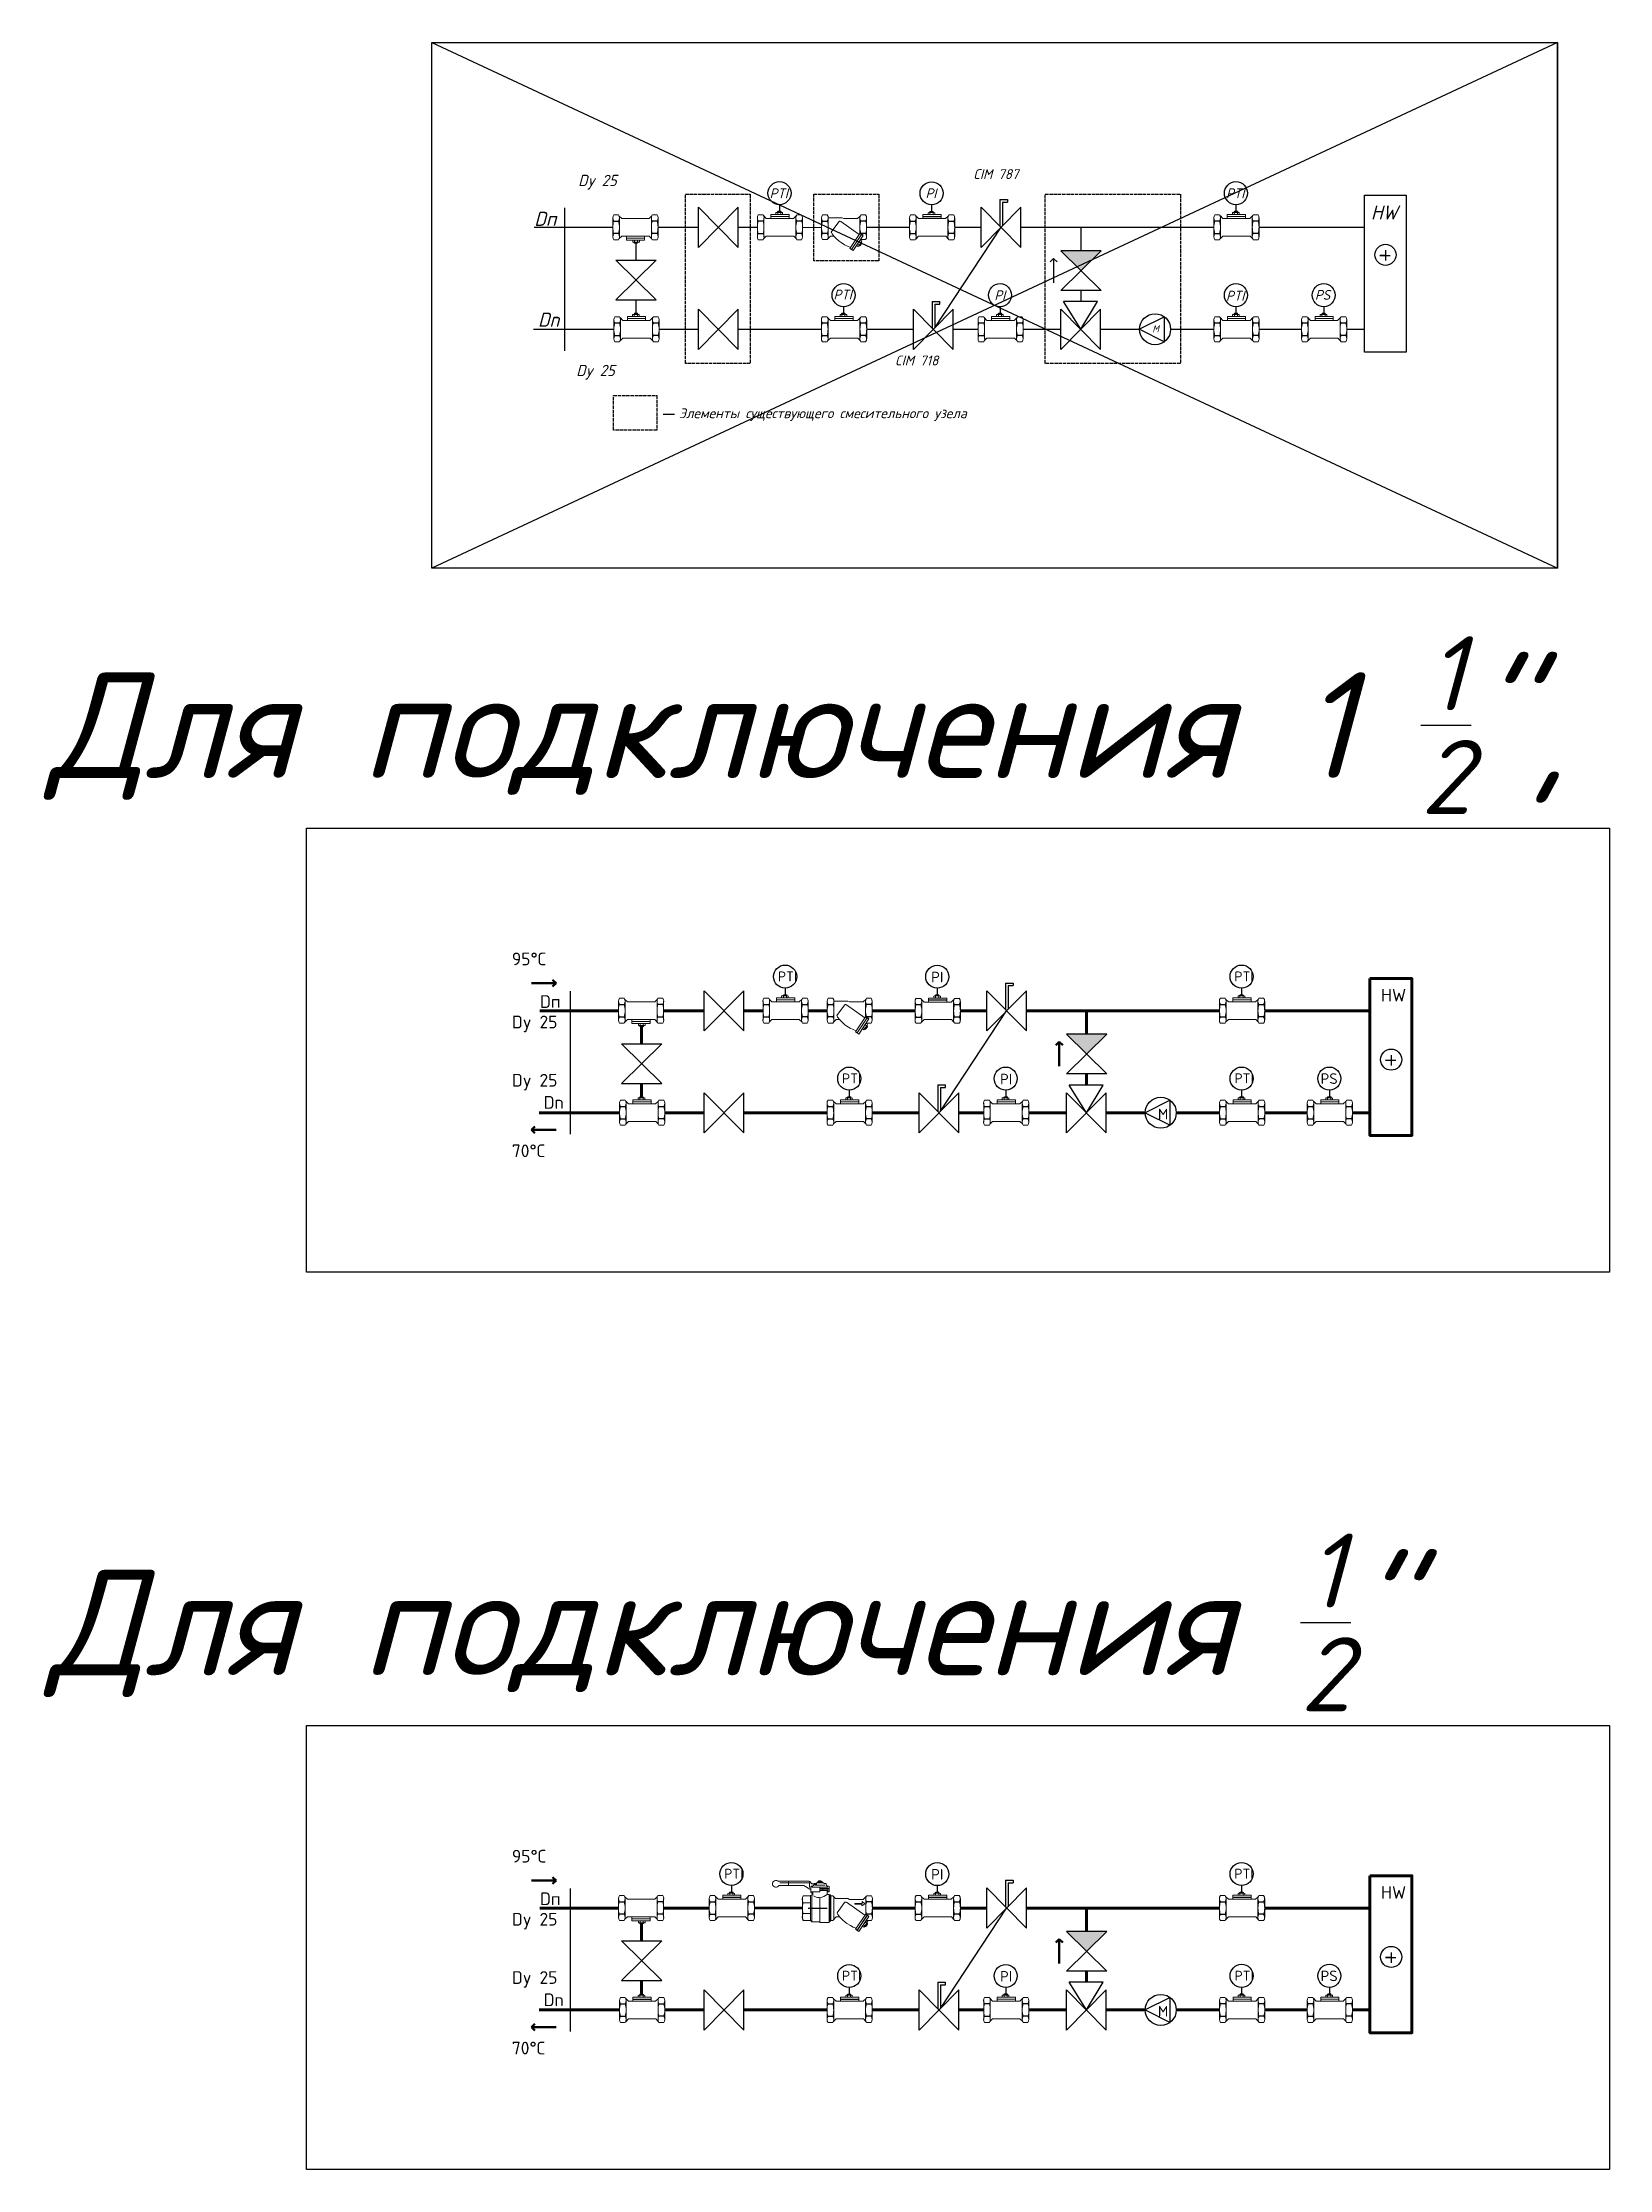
# Model space of a CAD drawing. Header units: millimetres. Extents: x -391 to 182387, y -342 to 92987.
# Drawn here: x 167468 to 168579, y 85075 to 86583 of the extents above; entities that cross this region are included whole.
import ezdxf

# ---------------------------------------------------------------- set-up
doc = ezdxf.new("R2010")
doc.units = ezdxf.units.MM
doc.linetypes.add('ACAD_ISO02W100', pattern=[15, 12, -3])
doc.linetypes.add('CENTER', pattern=[50.8, 31.75, -6.35, 6.35, -6.35])
doc.layers.get('Defpoints').update_dxf_attribs({"color": 3})
for name, color, linetype in [('0 Оформление листа', 7, 'Continuous'), ('PV-9F', 7, 'Continuous'), ('Оборудование', 7, 'Continuous')]:
    doc.layers.add(name, color=color, linetype=linetype)
doc.layers.add('Запорная арматура', color=7, linetype='Continuous', lineweight=20)
doc.layers.add('Осевые линии', color=7, linetype='CENTER', lineweight=9)
doc.styles.add('GOST-2.304_Type-B_italic', font='')
doc.styles.add('ICOCPEUR', font='isocpeur.ttf', dxfattribs={"height": 2})
doc.styles.add('SPDS', font='isocpeui.ttf')
doc.styles.add('М1', font='isocpeui.ttf', dxfattribs={"height": 2.5})
doc.styles.get('GOST-2.304_Type-B_italic').set_extended_font_data('GOST Common', italic=True)
doc.linetypes.add('зигзаг', pattern='A,0.00254,-5.08,[131,ltypeshp.shx,S=5.08,R=0,X=-5.08,Y=0],-10.16,[131,ltypeshp.shx,S=5.08,R=180,X=5.08,Y=0],-5.08', length=20.32254)

msp = doc.modelspace()

# ---------------------------------------------------------------- texts
at = {"ltscale": 100, "attachment_point": 1}
for s, width, insert, char_height, style in [('CIM 787', 35.084, (168128, 86493), 7, 'GOST-2.304_Type-B_italic'), ('Dy 25', 36.541, (167848, 86489), 8, 'GOST-2.304_Type-B_italic'), ('PTI', 19.343, (167983.7, 86479.4), 7, 'GOST-2.304_Type-B_italic'), ('PI', 19.343, (168094.2, 86479.4), 7, 'GOST-2.304_Type-B_italic'), ('PTI', 19.343, (168307.2, 86479.4), 7, 'GOST-2.304_Type-B_italic'), ('Dп', 16.611, (167816.9, 86462.8), 10, 'GOST-2.304_Type-B_italic'), ('HW', 21.015, (168409.9, 86467.3), 10, 'GOST-2.304_Type-B_italic'), ('PTI', 19.343, (168029, 86407.6), 7, 'GOST-2.304_Type-B_italic'), ('PI', 19.343, (168143, 86407.1), 7, 'GOST-2.304_Type-B_italic'), ('PTI', 19.343, (168307.2, 86406.8), 7, 'GOST-2.304_Type-B_italic'), ('PS', 12.745, (168370.2, 86407.4), 7, 'GOST-2.304_Type-B_italic'), ('Dn', 10.815, (167819.5, 86391.3), 10, 'GOST-2.304_Type-B_italic'), ('М', 8.49, (168254.9, 86382.3), 5, 'GOST-2.304_Type-B_italic'), ('CIM 718', 35.084, (168072.5, 86360.9), 7, 'GOST-2.304_Type-B_italic'), ('Dy 25', 36.541, (167846.6, 86354.3), 8, 'GOST-2.304_Type-B_italic'), ('Элементы существующего смесительного узела', 202.337, (167919.4, 86323.5), 7, 'SPDS'), ('95%%DС', 36.541, (167801, 85937.7), 9, 'ICOCPEUR'), ('PTI', 19.343, (167989.6, 85924.3), 7, 'ICOCPEUR'), ('PI', 19.343, (168098.2, 85924.1), 7.5, 'ICOCPEUR'), ('PTI', 19.343, (168313.1, 85924.3), 7, 'ICOCPEUR'), ('Dп', 16.611, (167820.9, 85907.5), 9, 'ICOCPEUR'), ('HW', 21.015, (168417, 85912), 9, 'ICOCPEUR'), ('Dy 25', 36.541, (167801, 85893), 9, 'ICOCPEUR'), ('Dy 25', 36.541, (167801, 85851.7), 9, 'ICOCPEUR'), ('PTI', 19.343, (168035, 85852), 7, 'ICOCPEUR'), ('PI', 19.343, (168147, 85851.8), 7.5, 'ICOCPEUR'), ('PTI', 19.343, (168313.2, 85852.1), 7, 'ICOCPEUR'), ('PS', 12.745, (168374.2, 85852.1), 7.5, 'ICOCPEUR'), ('Dn', 10.815, (167823.5, 85836), 9, 'ICOCPEUR'), ('М', 8.49, (168258.9, 85827), 7.5, 'ICOCPEUR'), ('70%%DС', 36.541, (167801, 85801.7), 9, 'ICOCPEUR'), ('95%%DС', 36.541, (167801, 85301.7), 9, 'ICOCPEUR'), ('PTI', 19.343, (167951.5, 85288.3), 7, 'ICOCPEUR'), ('PI', 19.343, (168098.2, 85288.1), 7.5, 'ICOCPEUR'), ('PTI', 19.343, (168313.1, 85288.3), 7, 'ICOCPEUR'), ('Dп', 16.611, (167820.9, 85271.5), 9, 'ICOCPEUR'), ('HW', 21.015, (168417, 85276), 9, 'ICOCPEUR'), ('Dy 25', 36.541, (167801, 85257), 9, 'ICOCPEUR'), ('Dy 25', 36.541, (167801, 85215.7), 9, 'ICOCPEUR'), ('PTI', 19.343, (168035, 85216), 7, 'ICOCPEUR'), ('PI', 19.343, (168147, 85215.8), 7.5, 'ICOCPEUR'), ('PTI', 19.343, (168313.2, 85216), 7, 'ICOCPEUR'), ('PS', 12.745, (168374.2, 85216.1), 7.5, 'ICOCPEUR'), ('Dn', 10.815, (167823.5, 85199.9), 9, 'ICOCPEUR'), ('М', 8.49, (168258.9, 85191), 7.5, 'ICOCPEUR'), ('70%%DС', 36.541, (167801, 85165.7), 9, 'ICOCPEUR')]:
    msp.add_mtext_dynamic_manual_height_columns(s, width=width, gutter_width=12.5, heights=[0], dxfattribs=dict(at, insert=insert, char_height=char_height, style=style))
at = {"layer": 'Defpoints', "char_height": 75, "attachment_point": 1, "style": 'М1'}
for s, insert in [('\\A1;Для подключения 1 {\\H0.7x;\\S1/2;}", 1 {\\H0.7x;\\S1/4;}", 1", {\\H0.7x;\\S3/4;}"', (167472.5, 86161.9)), ('\\A1;Для подключения {\\H0.7x;\\S1/2;}"', (167472.5, 85525.9))]:
    msp.add_mtext_dynamic_manual_height_columns(s, width=1612.534, gutter_width=12.5, heights=[0], dxfattribs=dict(at, insert=insert))

# ---------------------------------------------------------------- blocks, each defined once
blk = doc.blocks.new('ДУ 25')
at = {"layer": 'PV-9F'}
for p, q in [((9665.33, 3212.74), (9665.78, 3212.74)), ((9665.78, 3211.55), (9665.33, 3211.55)), ((9669.44, 3212.74), (9668.99, 3212.74)), ((9669.44, 3211.55), (9668.99, 3211.55))]:
    blk.add_line(p, q, dxfattribs=at)
at = {"layer": 'Запорная арматура', "color": 0, "ltscale": 6}
for p, q in [((9667.26, 3210.73), (9667.26, 3210.67)), ((9667.26, 3210.67), (9667.61, 3210.67)), ((9667.26, 3210.67), (9667.3, 3210.63)), ((9667.28, 3210.73), (9667.28, 3210.65)), ((9667.29, 3210.75), (9667.29, 3210.91)), ((9667.56, 3210.63), (9667.3, 3210.63)), ((9667.61, 3210.67), (9667.56, 3210.63)), ((9667.58, 3210.73), (9667.58, 3210.65)), ((9667.59, 3210.75), (9667.59, 3210.91)), ((9667.61, 3210.73), (9667.61, 3210.67))]:
    blk.add_line(p, q, dxfattribs=at)
for centre, start, end in [((9667.44, 3210.43), 71.8785, 107.1215), ((9667.45, 3211.23), 251.8785, 287.1215)]:
    blk.add_arc(centre, 0.503, start, end, dxfattribs=at)
at = {"layer": 'Осевые линии', "color": 0, "linetype": 'ByBlock'}
for p, q in [((9665.82, 3213.25), (9666.08, 3212.98)), ((9666.08, 3212.98), (9668.68, 3212.98)), ((9668.94, 3213.25), (9668.68, 3212.98)), ((9665.82, 3211.04), (9666.1, 3211.31)), ((9666.1, 3211.31), (9666.52, 3211.31)), ((9666.52, 3211.13), (9666.52, 3211.31)), ((9666.52, 3211.31), (9668.25, 3211.31)), ((9668.25, 3211.13), (9666.52, 3211.13)), ((9666.52, 3210.93), (9666.52, 3211.11)), ((9666.52, 3211.11), (9668.25, 3211.11)), ((9668.25, 3210.93), (9666.52, 3210.93)), ((9667.13, 3210.91), (9667.13, 3210.75)), ((9667.2, 3210.73), (9667.68, 3210.73)), ((9667.21, 3210.94), (9667.68, 3210.93)), ((9667.76, 3210.91), (9667.76, 3210.75)), ((9668.25, 3211.31), (9668.68, 3211.31)), ((9668.25, 3211.31), (9668.25, 3211.13)), ((9668.25, 3211.11), (9668.25, 3210.93)), ((9668.94, 3211.04), (9668.68, 3211.31))]:
    blk.add_line(p, q, dxfattribs=at)
for points in [[(9665.23, 3213.04), (9665.23, 3211.25)], [(9665.78, 3213.33), (9665.33, 3213.33)], [(9665.87, 3211.25), (9665.87, 3213.04)], [(9668.9, 3211.25), (9668.9, 3213.04)], [(9668.99, 3213.33), (9669.44, 3213.33)], [(9669.53, 3213.04), (9669.53, 3211.25)], [(9665.78, 3210.96), (9665.33, 3210.96)], [(9669.44, 3210.96), (9668.99, 3210.96)]]:
    blk.add_lwpolyline(points, dxfattribs=at)
for centre, radius, start, end in [((9665.75, 3213.04), 0.512, 145.1842, 214.8158), ((9667.23, 3212.15), 2, 162.5848, 197.4152), ((9665.75, 3211.25), 0.512, 145.1842, 214.8158), ((9665.36, 3213.04), 0.512, 325.1842, 34.8158), ((9663.87, 3212.15), 2, 342.5848, 17.4152), ((9665.36, 3211.25), 0.512, 325.1842, 34.8158), ((9669.41, 3213.04), 0.512, 145.1842, 214.8158), ((9670.9, 3212.15), 2, 162.5848, 197.4152), ((9669.41, 3211.25), 0.512, 145.1842, 214.8158), ((9669.02, 3213.04), 0.512, 325.1842, 34.8158), ((9667.53, 3212.15), 2, 342.5848, 17.4152), ((9669.02, 3211.25), 0.512, 325.1842, 34.8158), ((9667.21, 3210.78), 0.153, 57.2348, 121.7653), ((9667.21, 3210.88), 0.153, 237.2347, 301.7652), ((9667.68, 3210.88), 0.153, 237.2075, 301.7926), ((9667.68, 3210.78), 0.153, 57.2074, 121.7925)]:
    blk.add_arc(centre, radius, start, end, dxfattribs=at)
blk = doc.blocks.new('Кран')
at = {"ltscale": 100}
for p, q in [((15493.5, 30376.4), (15522, 30376.4)), ((15493.5, 30376.4), (15522, 30348.3)), ((15522, 30376.4), (15493.5, 30348.3)), ((15493.5, 30348.3), (15522, 30348.3))]:
    blk.add_line(p, q, dxfattribs=at)
blk = doc.blocks.new('ДУ 35')
at = {"color": 0, "linetype": 'ByBlock'}
for p, q in [((9670.1, 3186.03), (9669.93, 3186.15)), ((9670.29, 3185.91), (9670.11, 3186.02))]:
    blk.add_line(p, q, dxfattribs=at)
at = {"layer": 'PV-9F'}
for p, q in [((9665.77, 3187.52), (9666.3, 3187.52)), ((9670.56, 3187.52), (9670.03, 3187.52))]:
    blk.add_line(p, q, dxfattribs=at)
at = {"layer": 'PV-9F', "color": 0}
for p, q in [((9666.3, 3186.13), (9665.77, 3186.13)), ((9670.56, 3186.13), (9670.03, 3186.13))]:
    blk.add_line(p, q, dxfattribs=at)
at = {"layer": 'Запорная арматура', "color": 0, "ltscale": 6}
for p, q in [((9670.04, 3185.15), (9669.88, 3185.25)), ((9669.9, 3184.77), (9670.13, 3185.11)), ((9670.14, 3185.04), (9669.97, 3184.79)), ((9670.05, 3185.13), (9670.13, 3185.07)), ((9670.07, 3185.15), (9670.13, 3185.11)), ((9670.13, 3185.11), (9670.14, 3185.04)), ((9669.84, 3184.86), (9669.69, 3184.96)), ((9669.84, 3184.81), (9669.9, 3184.77)), ((9669.85, 3184.83), (9669.93, 3184.78)), ((9669.9, 3184.77), (9669.97, 3184.79))]:
    blk.add_line(p, q, dxfattribs=at)
for centre, start, end in [((9670.25, 3184.79), 128.0591, 163.3021), ((9669.48, 3185.32), 308.0591, 343.3021)]:
    blk.add_arc(centre, 0.585, start, end, dxfattribs=at)
at = {"layer": 'Осевые линии', "color": 0, "linetype": 'ByBlock'}
for p, q in [((9666.4, 3187.88), (9667.95, 3187.88)), ((9667.57, 3187.43), (9666.74, 3186.28)), ((9667.59, 3187.46), (9667.59, 3187.45)), ((9669.84, 3186.03), (9667.79, 3187.46)), ((9668.12, 3187.8), (9667.95, 3187.88)), ((9668.12, 3187.8), (9669.67, 3187.8)), ((9669.98, 3188.1), (9669.67, 3187.8)), ((9666.35, 3185.54), (9666.65, 3185.85)), ((9666.65, 3185.85), (9667.02, 3185.85)), ((9668.81, 3184.48), (9669.93, 3186.15)), ((9670.1, 3186.03), (9668.98, 3184.36)), ((9668.99, 3184.35), (9670.11, 3186.02)), ((9670.29, 3185.91), (9669.17, 3184.23)), ((9669.61, 3184.9), (9669.92, 3185.35)), ((9669.81, 3184.76), (9670.11, 3185.21)), ((9669.99, 3185.41), (9670.14, 3185.31)), ((9668.98, 3184.36), (9668.81, 3184.48)), ((9669.17, 3184.23), (9668.99, 3184.35)), ((9669.58, 3184.8), (9669.73, 3184.7))]:
    blk.add_line(p, q, dxfattribs=at)
for points in [[(9665.66, 3187.86), (9665.66, 3185.79)], [(9666.3, 3188.2), (9665.77, 3188.2)], [(9666.4, 3185.79), (9666.4, 3187.86)], [(9669.93, 3186.15), (9669.93, 3187.86)], [(9670.03, 3188.2), (9670.56, 3188.2)], [(9670.66, 3187.86), (9670.66, 3185.79)], [(9666.3, 3185.45), (9665.77, 3185.45)], [(9668.87, 3184.58), (9668.54, 3184.72), (9668.21, 3184.87), (9667.83, 3185.12), (9667.63, 3185.27), (9667.32, 3185.55), (9667.06, 3185.81), (9666.82, 3186.1), (9666.75, 3186.26), (9666.74, 3186.28)], [(9670.56, 3185.45), (9670.03, 3185.45)]]:
    blk.add_lwpolyline(points, dxfattribs=at)
for centre, radius, start, end in [((9666.26, 3187.86), 0.595, 145.1842, 214.8158), ((9667.99, 3186.82), 2.33, 162.5848, 197.4152), ((9665.81, 3187.86), 0.595, 325.1842, 34.8158), ((9664.08, 3186.82), 2.33, 342.5848, 17.4152), ((9667.69, 3187.36), 0.144, 47.5074, 149.5345), ((9670.52, 3187.86), 0.595, 145.1842, 214.8158), ((9672.25, 3186.82), 2.33, 162.5848, 197.4152), ((9670.07, 3187.86), 0.595, 325.1842, 34.8158), ((9668.34, 3186.82), 2.33, 342.5848, 17.4152), ((9666.26, 3185.79), 0.595, 145.1842, 214.8158), ((9665.81, 3185.79), 0.595, 325.1842, 34.8158), ((9670.06, 3185.25), 0.178, 113.388, 177.9731), ((9670.52, 3185.79), 0.595, 145.1842, 149.3583), ((9670.52, 3185.79), 0.595, 210.2186, 214.8158), ((9669.97, 3185.31), 0.178, 293.3881, 357.9732), ((9670.07, 3185.79), 0.595, 325.1842, 34.8158), ((9669.76, 3184.8), 0.178, 113.4154, 177.9459), ((9669.66, 3184.86), 0.178, 293.4153, 357.9458)]:
    blk.add_arc(centre, radius, start, end, dxfattribs=at)
blk = doc.blocks.new('Кран-фильтр')
at = {"color": 0, "linetype": 'ByBlock'}
for p, q in [((28.3, -5.1), (27.2, -4.3)), ((29.5, -5.9), (28.4, -5.1))]:
    blk.add_line(p, q, dxfattribs=at)
at = {"layer": 'PV-9F'}
blk.add_line((31.2, 4.4), (27.9, 4.4), dxfattribs=at)
at = {"layer": 'PV-9F', "color": 0}
blk.add_line((31.2, -4.4), (27.9, -4.4), dxfattribs=at)
at = {"layer": 'Запорная арматура', "color": 250, "ltscale": 6}
for p, q in [((-6.2, 19), (-6, 19.3)), ((-6.2, 19), (-4.2, 19)), ((-6.2, 18.7), (-6.2, 19)), ((-6.1, 18.7), (-6.1, 19.2)), ((-4.5, 19.3), (-6, 19.3)), ((-6, 18.7), (-6, 18)), ((-4.2, 19), (-4.5, 19.3)), ((-4.4, 18.7), (-4.4, 19.2)), ((-4.3, 18.7), (-4.3, 18)), ((-4.2, 18.7), (-4.2, 19))]:
    blk.add_line(p, q, dxfattribs=at)
at = {"layer": 'Запорная арматура', "color": 0, "ltscale": 6}
for p, q in [((26.6, -12.5), (25.6, -11.9)), ((26.6, -12.8), (27, -13.1)), ((26.7, -12.7), (27.2, -13)), ((27.9, -10.7), (26.9, -10)), ((27, -13.1), (28.4, -10.9)), ((27, -13.1), (27.4, -13)), ((28.5, -11.4), (27.4, -13)), ((28, -10.8), (28.5, -11.2)), ((28.1, -10.7), (28.4, -10.9)), ((28.4, -10.9), (28.5, -11.4))]:
    blk.add_line(p, q, dxfattribs=at)
at = {"layer": 'Запорная арматура', "color": 250, "ltscale": 6}
for centre, start, end in [((-5.2, 15.8), 72.3785, 107.6215), ((-5.2, 20.7), 252.3785, 287.6215)]:
    blk.add_arc(centre, 2.87, start, end, dxfattribs=at)
at = {"layer": 'Запорная арматура', "color": 0, "ltscale": 6}
for centre, start, end in [((29.2, -12.9), 128.0591, 163.3021), ((24.3, -9.6), 308.0591, 343.3021)]:
    blk.add_arc(centre, 3.73, start, end, dxfattribs=at)
at = {"layer": 'Осевые линии', "color": 7, "linetype": 'ByBlock'}
for p, q in [((-34.7, 19), (-12.8, 19)), ((-34.2, 16.1), (-16.6, 16.1)), ((-33.7, 17.9), (-13.1, 17.9)), ((-16.6, 16.1), (-12.5, 13.5)), ((-12.7, 17.6), (-12.7, 14.6)), ((-12.3, 18.6), (-11.1, 17.1)), ((-11.1, 17.1), (-9.5, 17.1)), ((-10.8, 15.5), (-10.5, 15.5)), ((-9.5, 16.3), (-10.5, 15.5)), ((-9.5, 17.2), (-9.5, 16.3)), ((-9.5, 16.7), (-7.6, 16.7)), ((-9.1, 17.4), (-7.6, 17.4)), ((-8.8, 16.2), (-1.7, 16.2)), ((-2.6, 17.8), (-7.6, 17.8)), ((-7.6, 17.8), (-7.6, 16.7)), ((-2.6, 17.4), (-2.6, 17.8)), ((-1.1, 17.4), (-2.6, 17.4)), ((-0.8, 16.2), (-0.8, 17.2)), ((-0.1, 15.5), (-0.8, 16.2)), ((0.8, 15.5), (-0.1, 15.5)), ((-17.7, 7.5), (-17.1, 8.8)), ((-17.7, 7.5), (-17.7, -7.6)), ((-12, 8.8), (-17.1, 8.8)), ((-12.5, 13.5), (-11.6, 13.5)), ((-11.1, 9.4), (-12, 9)), ((-12, 9), (-12, -8.9)), ((-11.6, 14.8), (-11.6, 11.6)), ((-11.6, 11.6), (-5.3, 11.6)), ((-11.6, 11.6), (-11.6, 11.2)), ((-10.2, 9.4), (-11.1, 9.4)), ((-11.1, 9.4), (-11.1, -9.7)), ((-10.9, 14.9), (0.4, 14.9)), ((-10.2, 11.6), (-10.2, 9.4)), ((-5.3, 11.6), (-5.3, 14.8)), ((-5.3, 13.9), (1.4, 13.9)), ((-5.3, 12.9), (-0.6, 12.9)), ((-5.3, 12.4), (-0.2, 12.4)), ((-5.3, -10.3), (-5.3, 7.5)), ((-3.3, 13.9), (-3.3, 12.9)), ((-0.4, 12.8), (-0.4, 12.4)), ((-0.2, 12.4), (-0.2, 9.6)), ((-0.2, 11.6), (1.4, 11.6)), ((1.2, 9.6), (-0.2, 9.6)), ((0.3, 13.9), (0.3, 11.6)), ((1.2, -10.3), (1.2, 9.6)), ((1.2, 9.4), (1.9, 9.4)), ((1.4, 11.6), (1.4, 14.8)), ((1.8, 9.4), (1.8, -9.5)), ((1.9, 9.4), (2.4, 8.8)), ((2.4, 8.8), (2.4, -8.9)), ((-17.7, -7.6), (-17, -8.9)), ((-17, -3.9), (-12, -3.9)), ((-17, -8.9), (-12, -8.9)), ((-12, -8.9), (-11.1, -9.7)), ((-11.1, -9.7), (-5.3, -9.7)), ((-5.3, -10.3), (1.2, -10.3)), ((1.8, -9.5), (1.2, -9.5)), ((2.4, -8.9), (1.8, -9.5))]:
    blk.add_line(p, q, dxfattribs=at)
at = {"layer": 'Осевые линии', "color": 0, "linetype": 'ByBlock'}
for p, q in [((-27.6, 19), (-27.6, 16.1)), ((-7.1, 17.8), (-3.3, 17.8)), ((-7, 18), (-7, 18.6)), ((-6.5, 18.7), (-3.8, 18.7)), ((-3.4, 18), (-3.4, 18.6)), ((4, 8.6), (5.7, 6.8)), ((5.7, 6.8), (14.5, 6.8)), ((12.1, 3.9), (6.9, -3.4)), ((12.3, 4), (12.2, 4)), ((26.6, -5.1), (13.6, 4.1)), ((15.6, 6.2), (14.5, 6.8)), ((15.6, 6.2), (25.5, 6.2)), ((27.5, 8.2), (25.5, 6.2)), ((4, -8.8), (6.3, -6.2)), ((6.3, -6.2), (8.7, -6.2)), ((20, -15), (27.2, -4.3)), ((21.1, -15.7), (20, -15)), ((28.3, -5.1), (21.1, -15.7)), ((21.2, -15.8), (28.4, -5.1)), ((29.5, -5.9), (22.3, -16.5)), ((25, -12.9), (25.9, -13.5)), ((25.2, -12.3), (27.1, -9.4)), ((26.4, -13.2), (28.4, -10.3)), ((27.6, -9), (28.6, -9.7)), ((22.3, -16.5), (21.2, -15.8))]:
    blk.add_line(p, q, dxfattribs=at)
at = {"layer": 'Осевые линии', "color": 7, "linetype": 'ByBlock'}
for points in [[(-12, 3.8), (-17, 3.8)], [(19.4, 3.3), (19.4, 2.8), (24.5, 2.8), (24.5, 1.5), (26.5, 3.1), (24.6, 4.6), (24.6, 3.3), (19.4, 3.3)]]:
    blk.add_lwpolyline(points, dxfattribs=at)
at = {"layer": 'Осевые линии', "color": 0, "linetype": 'ByBlock'}
for points in [[(4, 8.6), (2.4, 8.6)], [(4.7, -8), (4.7, 7.8)], [(27.2, -4.3), (27.2, 6.6)], [(27.9, 8.8), (31.2, 8.8)], [(31.9, 6.6), (31.9, -6.6)], [(4, -8.8), (2.4, -8.8)], [(20.5, -14.3), (18.3, -13.4), (16.3, -12.4), (13.8, -10.9), (12.6, -9.9), (10.5, -8.1), (8.9, -6.5), (7.4, -4.6), (6.9, -3.6), (6.9, -3.4)], [(31.2, -8.8), (27.9, -8.8)]]:
    blk.add_lwpolyline(points, dxfattribs=at)
at = {"layer": 'Осевые линии', "color": 7, "linetype": 'ByBlock'}
for centre, radius, start, end in [((-36.4, 17.2), 2.44, 45.3501, 332.6571), ((-13.2, 17.4), 0.573, 20.4402, 74.4029), ((-12.9, 18.2), 0.749, 33.2737, 80.6936), ((-10.9, 14.8), 0.758, 83.039, 180), ((-9.1, 17.1), 0.325, 90, 167.6149), ((-1.1, 17.1), 0.325, 12.3851, 90), ((0.7, 14.8), 0.758, 0, 96.961), ((-12.5, 6.3), 5.23, 151.5417, 208.4792), ((-6.7, 0), 11, 159.7105, 200.2895), ((-10.2, 11.7), 1.49, 200.6798, 268.184), ((-6.3, 12.7), 5.28, 227.7384, 275.1128), ((-7.4, 19.4), 12.2, 280.6448, 306.2742), ((-0.6, 12.8), 0.134, 0, 90), ((-12.7, -6.4), 5.08, 149.9346, 210.0449)]:
    blk.add_arc(centre, radius, start, end, dxfattribs=at)
at = {"layer": 'Осевые линии', "color": 0, "linetype": 'ByBlock'}
for centre, radius, start, end in [((-6.5, 17.8), 0.874, 57.7348, 122.2653), ((-6.5, 18.7), 0.874, 237.7347, 302.2652), ((-3.8, 17.8), 0.874, 57.7074, 122.2925), ((-3.8, 18.7), 0.874, 237.7075, 301.98), ((12.9, 3.4), 0.916, 47.5074, 149.5345), ((31, 6.6), 3.8, 145.1842, 214.8158), ((42, 0), 14.8, 162.5848, 197.4152), ((28.1, 6.6), 3.8, 325.1842, 34.8158), ((17.1, 0), 14.8, 342.5848, 17.4152), ((26.1, -12.9), 1.14, 113.4154, 177.9459), ((25.5, -12.5), 1.14, 293.4153, 357.9458), ((28, -10), 1.14, 113.388, 177.9731), ((31, -6.6), 3.8, 145.1842, 149.3583), ((31, -6.6), 3.8, 210.2186, 214.8158), ((27.4, -9.6), 1.14, 293.3881, 357.9732), ((28.1, -6.6), 3.8, 325.1842, 34.8158)]:
    blk.add_arc(centre, radius, start, end, dxfattribs=at)

# ---------------------------------------------------------------- hatches: boundary and pattern name
at = {"ltscale": 100, "true_color": 0x000000}
h = msp.add_hatch(color=18, dxfattribs=at)
h.dxf.hatch_style = 1
h.paths.add_polyline_path([(168204.3, 86435.1), (168190, 86435.1), (168204.3, 86421.1), (168204.3, 86421.1)])
h.paths.add_polyline_path([(168218.6, 86435.1), (168204.3, 86435.1), (168204.3, 86421.1)])
h = msp.add_hatch(color=18, dxfattribs=at)
h.dxf.hatch_style = 1
h.paths.add_polyline_path([(168208.3, 85879.8), (168194, 85879.8), (168208.3, 85865.8), (168208.3, 85865.8)])
h.paths.add_polyline_path([(168222.6, 85879.8), (168208.3, 85879.8), (168208.3, 85865.8)])
h = msp.add_hatch(color=18, dxfattribs=at)
h.dxf.hatch_style = 1
h.paths.add_polyline_path([(168208.3, 85243.8), (168194, 85243.8), (168208.3, 85229.7), (168208.3, 85229.7)])
h.paths.add_polyline_path([(168222.6, 85243.8), (168208.3, 85243.8), (168208.3, 85229.7)])

# ---------------------------------------------------------------- linework, layer by layer
for p, q in [((167838.3, 86465.7), (167838.3, 86364.3)), ((167816.9, 86451.8), (167872.6, 86451.8)), ((167904.6, 86451.8), (167933.2, 86451.8)), ((167961.3, 86451.8), (167975, 86451.8)), ((168007.1, 86451.7), (168020.4, 86451.8)), ((168052.4, 86451.8), (168082.8, 86451.8)), ((168114.9, 86451.8), (168133.6, 86451.8)), ((168147.7, 86451.8), (168147.7, 86451.8)), ((168161.8, 86451.8), (168298.5, 86451.8)), ((168330.6, 86451.8), (168405.2, 86451.8)), ((168185, 86429.7), (168185, 86412.5)), ((167816.4, 86379.5), (167873.3, 86379.5)), ((167905.4, 86379.5), (167933.2, 86379.5)), ((167961.3, 86379.5), (168020.4, 86379.5)), ((168052.5, 86379.5), (168085.7, 86379.5)), ((168099.7, 86379.5), (168099.7, 86379.5)), ((168113.8, 86379.5), (168131.4, 86379.5)), ((168163.4, 86379.5), (168190.2, 86379.5)), ((168218.3, 86379.5), (168245.9, 86379.5)), ((168267.9, 86379.5), (168298.5, 86379.5)), ((168330.6, 86379.5), (168360.7, 86379.5)), ((168392.8, 86379.5), (168405.2, 86379.5)), ((167842.3, 85910.4), (167842.3, 85809)), ((168151.7, 85896.5), (168151.7, 85896.5)), ((168103.7, 85824.2), (168103.7, 85824.2)), ((167842.3, 85274.4), (167842.3, 85173)), ((168011.1, 85260.4), (168024.4, 85260.4)), ((168151.7, 85260.4), (168151.7, 85260.4)), ((168103.7, 85188.2), (168103.7, 85188.2))]:
    msp.add_line(p, q)
at = {"ltscale": 100}
for p, q in [((167990.7, 86467.8), (167990.7, 86463.1)), ((168098.5, 86467.7), (168098.5, 86463.1)), ((168146.8, 86471.4), (168146.8, 86452.7)), ((168146.8, 86471.4), (168152.4, 86471.4)), ((168148.7, 86469.6), (168148.7, 86452.8)), ((168148.7, 86469.6), (168152.4, 86469.6)), ((168152.4, 86471.4), (168152.4, 86469.6)), ((168314.2, 86467.8), (168314.2, 86463.1)), ((168204.3, 86451.8), (168204.3, 86435.1)), ((167889, 86428.4), (167889, 86440.4)), ((168420.3, 86431.8), (168416.3, 86431.8)), ((168416.3, 86431.8), (168423.5, 86431.8)), ((168420.3, 86435.5), (168420.3, 86428.2)), ((168185, 86429.7), (168182.6, 86427.3)), ((168185, 86429.7), (168187.4, 86427.3)), ((168204.3, 86421.1), (168204.3, 86421.1)), ((168204.3, 86407), (168204.3, 86399.1)), ((167889, 86390.8), (167889, 86400.3)), ((168036.1, 86395.5), (168036.1, 86390.8)), ((168098.8, 86399.2), (168098.8, 86380.4)), ((168098.8, 86399.2), (168104.4, 86399.2)), ((168100.7, 86397.3), (168100.7, 86380.5)), ((168100.7, 86397.3), (168104.4, 86397.3)), ((168104.4, 86397.3), (168104.4, 86399.2)), ((168147, 86395.5), (168147, 86390.9)), ((168204.3, 86379.5), (168191.9, 86399.1)), ((168216.1, 86399.1), (168191.9, 86399.1)), ((168204.3, 86379.5), (168216.1, 86399.1)), ((168263.5, 86388.4), (168245.9, 86379.5)), ((168263.5, 86370.6), (168263.5, 86388.4)), ((168314.2, 86395.5), (168314.2, 86390.9)), ((168376.4, 86395.5), (168376.4, 86390.9)), ((168245.9, 86379.5), (168263.5, 86370.6)), ((168276.7, 86379.5), (168276.7, 86379.5)), ((168276.7, 86379.5), (168276.7, 86379.5)), ((168276.7, 86379.5), (168276.7, 86379.5)), ((167908.3, 86319.4), (167916.3, 86319.4)), ((167994.7, 85912.5), (167994.7, 85907.8)), ((168102.5, 85912.4), (168102.5, 85907.8)), ((168150.8, 85916.1), (168150.8, 85897.4)), ((168150.8, 85916.1), (168156.4, 85916.1)), ((168152.7, 85914.3), (168152.7, 85897.5)), ((168152.7, 85914.3), (168156.4, 85914.3)), ((168156.4, 85916.1), (168156.4, 85914.3)), ((168318.2, 85912.5), (168318.2, 85907.8)), ((168208.3, 85865.8), (168208.3, 85865.8)), ((168102.8, 85843.9), (168102.8, 85825.1)), ((168102.8, 85843.9), (168108.4, 85843.9)), ((168108.4, 85842), (168108.4, 85843.9)), ((168208.3, 85824.2), (168195.9, 85843.8)), ((168220.1, 85843.8), (168195.9, 85843.8)), ((168208.3, 85824.2), (168220.1, 85843.8)), ((168040.1, 85840.2), (168040.1, 85835.5)), ((168104.7, 85842), (168104.7, 85825.2)), ((168104.7, 85842), (168108.4, 85842)), ((168151, 85840.2), (168151, 85835.6)), ((168267.5, 85833.1), (168249.9, 85824.2)), ((168267.5, 85815.3), (168267.5, 85833.1)), ((168318.2, 85840.2), (168318.2, 85835.6)), ((168380.4, 85840.2), (168380.4, 85835.6)), ((168249.9, 85824.2), (168267.5, 85815.3)), ((167956.6, 85276.5), (167956.6, 85271.8)), ((168102.5, 85276.4), (168102.5, 85271.7)), ((168150.8, 85280.1), (168150.8, 85261.3)), ((168150.8, 85280.1), (168156.4, 85280.1)), ((168152.7, 85278.3), (168152.7, 85261.4)), ((168152.7, 85278.3), (168156.4, 85278.3)), ((168156.4, 85280.1), (168156.4, 85278.3)), ((168318.2, 85276.5), (168318.2, 85271.8)), ((168208.3, 85229.7), (168208.3, 85229.7)), ((168040.1, 85204.2), (168040.1, 85199.5)), ((168102.8, 85207.8), (168102.8, 85189.1)), ((168102.8, 85207.8), (168108.4, 85207.8)), ((168104.7, 85206), (168104.7, 85189.2)), ((168104.7, 85206), (168108.4, 85206)), ((168108.4, 85206), (168108.4, 85207.8)), ((168151, 85204.2), (168151, 85199.5)), ((168208.3, 85188.2), (168195.9, 85207.8)), ((168220.1, 85207.8), (168195.9, 85207.8)), ((168208.3, 85188.2), (168220.1, 85207.8)), ((168267.5, 85197), (168249.9, 85188.2)), ((168267.5, 85179.3), (168267.5, 85197)), ((168318.2, 85204.2), (168318.2, 85199.6)), ((168380.4, 85204.2), (168380.4, 85199.5)), ((168249.9, 85188.2), (168267.5, 85179.3)), ((168280.7, 85188.2), (168280.7, 85188.2)), ((168280.7, 85188.2), (168280.7, 85188.2)), ((168280.7, 85188.2), (168280.7, 85188.2))]:
    msp.add_line(p, q, dxfattribs=at)
at = {"linetype": 'зигзаг', "ltscale": 0.5}
for p, q in [((168100.7, 86380.5), (168147.7, 86451.8)), ((168104.7, 85825.2), (168151.7, 85896.5)), ((168104.7, 85189.2), (168151.7, 85260.4))]:
    msp.add_line(p, q, dxfattribs=at)
at = {"color": 1, "lineweight": 50}
msp.add_line((167832.3, 85916), (167815, 85916), dxfattribs=at)
at = {"color": 1, "lineweight": 50, "ltscale": 100}
for q in [(167829.8, 85918.4), (167829.8, 85913.6)]:
    msp.add_line((167832.3, 85916), q, dxfattribs=at)
at = {"color": 1, "lineweight": 100}
for p, q in [((167820.9, 85896.5), (167876.6, 85896.5)), ((167908.6, 85896.5), (167937.2, 85896.5)), ((167965.3, 85896.5), (167979, 85896.5)), ((168011.1, 85896.4), (168024.4, 85896.5)), ((168056.4, 85896.5), (168086.8, 85896.5)), ((168118.9, 85896.5), (168137.6, 85896.5)), ((168165.8, 85896.5), (168302.5, 85896.5)), ((168208.3, 85896.5), (168208.3, 85879.8)), ((168334.6, 85896.5), (168409.2, 85896.5)), ((168208.3, 85851.7), (168208.3, 85843.8)), ((167820.9, 85260.4), (167876.6, 85260.4)), ((167908.6, 85260.4), (167940.9, 85260.4)), ((167973, 85260.5), (168006.8, 85260.4)), ((168056.4, 85260.4), (168086.8, 85260.4)), ((168118.9, 85260.4), (168137.6, 85260.4)), ((168165.8, 85260.4), (168302.5, 85260.4)), ((168208.3, 85260.4), (168208.3, 85243.8)), ((168334.6, 85260.4), (168409.2, 85260.4)), ((168208.3, 85215.7), (168208.3, 85207.8))]:
    msp.add_line(p, q, dxfattribs=at)
at = {"color": 5, "lineweight": 100, "ltscale": 100}
for p, q in [((167893, 85873.1), (167893, 85885.1)), ((167893, 85835.5), (167893, 85845)), ((167820.4, 85824.2), (167877.3, 85824.2)), ((167909.4, 85824.2), (167937.2, 85824.2)), ((167965.3, 85824.2), (168024.4, 85824.2)), ((168056.5, 85824.2), (168089.7, 85824.2)), ((168117.8, 85824.2), (168135.4, 85824.2)), ((168167.4, 85824.2), (168194.2, 85824.2)), ((168222.3, 85824.2), (168249.9, 85824.2)), ((168271.9, 85824.2), (168302.5, 85824.2)), ((168334.6, 85824.2), (168364.7, 85824.2)), ((168396.8, 85824.2), (168409.2, 85824.2)), ((167893, 85237.1), (167893, 85249.1)), ((167893, 85199.5), (167893, 85209)), ((167820.4, 85188.2), (167877.3, 85188.2)), ((167909.4, 85188.2), (167937.2, 85188.2)), ((167965.3, 85188.2), (168024.4, 85188.2)), ((168056.5, 85188.2), (168089.7, 85188.2)), ((168117.8, 85188.2), (168135.4, 85188.2)), ((168167.4, 85188.2), (168194.2, 85188.2)), ((168222.3, 85188.2), (168249.9, 85188.2)), ((168271.9, 85188.2), (168302.5, 85188.2)), ((168334.6, 85188.2), (168364.7, 85188.2)), ((168396.8, 85188.2), (168409.2, 85188.2))]:
    msp.add_line(p, q, dxfattribs=at)
at = {"lineweight": 50, "ltscale": 100}
for p, q in [((168189, 85874.4), (168186.6, 85872)), ((168189, 85874.4), (168191.4, 85872)), ((167832.3, 85280), (167829.8, 85282.4)), ((167832.3, 85280), (167829.8, 85277.6)), ((168189, 85238.4), (168186.6, 85236)), ((168189, 85238.4), (168191.4, 85236)), ((167815, 85176), (167817.4, 85178.4)), ((167815, 85176), (167817.4, 85173.6))]:
    msp.add_line(p, q, dxfattribs=at)
at = {"lineweight": 50}
for p, q in [((168189, 85874.4), (168189, 85857.2)), ((167832.3, 85280), (167815, 85280)), ((168189, 85238.4), (168189, 85221.1)), ((167815, 85176), (167832.3, 85176))]:
    msp.add_line(p, q, dxfattribs=at)
at = {"color": 1, "ltscale": 100}
for p, q in [((168424.3, 85861.3), (168420.3, 85861.4)), ((168420.3, 85861.4), (168427.5, 85861.4)), ((168424.3, 85865), (168424.3, 85857.7)), ((168424.3, 85229), (168424.3, 85221.6)), ((168424.3, 85225.3), (168420.3, 85225.3)), ((168420.3, 85225.3), (168427.5, 85225.3))]:
    msp.add_line(p, q, dxfattribs=at)
at = {"color": 5, "lineweight": 50, "ltscale": 100}
for q in [(167817.4, 85814.4), (167817.4, 85809.6)]:
    msp.add_line((167815, 85812), q, dxfattribs=at)
at = {"color": 5, "lineweight": 50}
msp.add_line((167815, 85812), (167832.3, 85812), dxfattribs=at)
at = {"linetype": 'ACAD_ISO02W100', "ltscale": 0.2}
for points in [[(167970, 86355.3), (167924, 86355.3), (167924, 86475.2), (167970, 86475.2)], [(168061, 86428), (168015, 86428), (168015, 86475.2), (168061, 86475.2)], [(168179, 86475.2), (168274.9, 86475.2), (168274.9, 86355.3), (168179, 86355.3)], [(167873.1, 86332.6), (167903.8, 86332.6), (167903.8, 86308.1), (167873.1, 86308.1)]]:
    msp.add_lwpolyline(points, close=True, dxfattribs=at)
at = {"ltscale": 100}
msp.add_lwpolyline([(168405.2, 86474.6), (168434.9, 86474.6), (168434.9, 86363.4), (168405.2, 86363.4)], close=True, dxfattribs=at)
at = {"color": 1, "lineweight": 100}
for points in [[(168409.2, 85919.3), (168438.9, 85919.3), (168438.9, 85808.1), (168409.2, 85808.1)], [(168409.2, 85283.3), (168438.9, 85283.3), (168438.9, 85172), (168409.2, 85172)]]:
    msp.add_lwpolyline(points, close=True, dxfattribs=at)
at = {"ltscale": 100}
for centre, radius in [((167990.7, 86476), 8.17), ((168098.5, 86475.9), 8.17), ((168314.2, 86476), 8.17), ((168420.2, 86432.3), 7.48), ((168036.1, 86403.7), 8.17), ((168147, 86403.7), 8.17), ((168314.2, 86403.7), 8.17), ((168376.4, 86403.7), 8.17), ((168256.9, 86379.5), 11), ((167994.7, 85920.7), 8.17), ((168102.5, 85920.6), 8.17), ((168318.2, 85920.7), 8.17), ((168040.1, 85848.4), 8.17), ((168151, 85848.4), 8.17), ((168318.2, 85848.4), 8.17), ((168380.4, 85848.4), 8.17), ((168260.9, 85824.2), 11), ((167956.6, 85284.6), 8.17), ((168102.5, 85284.5), 8.17), ((168318.2, 85284.6), 8.17), ((168040.1, 85212.3), 8.17), ((168151, 85212.3), 8.17), ((168318.2, 85212.4), 8.17), ((168380.4, 85212.4), 8.17), ((168260.9, 85188.2), 11)]:
    msp.add_circle(centre, radius, dxfattribs=at)
at = {"color": 1, "ltscale": 100}
for centre in [(168424.2, 85861.8), (168424.2, 85225.8)]:
    msp.add_circle(centre, 7.48, dxfattribs=at)
at = {"layer": '0 Оформление листа', "color": 1}
msp.add_lwpolyline([(167744.3, 86582.8), (168542.2, 86582.8), (168542.2, 86210.1), (167744.3, 86210.1)], close=True, dxfattribs=at)
msp.add_lwpolyline([(167744.3, 86582.8), (168542.2, 86210.1), (168542.2, 86582.8), (167744.3, 86210.1)], dxfattribs=at)
at = {"layer": 'Defpoints', "color": 3}
for points in [[(167655.5, 86025.9), (168578.9, 86025.9), (168578.9, 85711.2), (167655.5, 85711.2)], [(167655.5, 85389.8), (168578.9, 85389.8), (168578.9, 85075.1), (167655.5, 85075.1)]]:
    msp.add_lwpolyline(points, close=True, dxfattribs=at)

# ---------------------------------------------------------------- block references
for p, rotation in [((198309.6, 70944), 90), ((198510, 70944), 90), ((183712.1, 116783.4), 180), ((198309.6, 70871.7), 90), ((198462.1, 70871.7), 90), ((198566.6, 70871.7), 90), ((198313.6, 70388.7), 90), ((198514, 70388.7), 90), ((183716.1, 116228.1), 180), ((198313.6, 70316.4), 90), ((198466.1, 70316.4), 90), ((198570.6, 70316.4), 90), ((198514, 69752.7), 90), ((183716.1, 115592.1), 180), ((198313.6, 69680.4), 90), ((198466.1, 69680.4), 90), ((198570.6, 69680.4), 90)]:
    msp.add_blockref('Кран', p, dxfattribs=dict(rotation=rotation))
for p in [(152381.2, 56052), (152385.2, 55496.7), (152385.2, 54860.7)]:
    msp.add_blockref('Кран', p)
at = {"layer": '0 Оформление листа'}
msp.add_blockref('Кран-фильтр', (168024.6, 85260.4), dxfattribs=at)
at = {"layer": 'Оборудование', "color": 0, "linetype": 'ByBlock', "xscale": 7.459555254267132, "yscale": 7.459555254267132, "zscale": 7.459555254267132, "rotation": 180}
for p in [(240105.4, 110413), (240213.2, 110412.9), (240428.9, 110413), (240003.7, 110340.7), (240150.8, 110340.7), (240261.8, 110340.7), (240429, 110340.7), (240491.1, 110340.7), (240109.4, 109857.7), (240217.2, 109857.6), (240432.9, 109857.7), (240007.7, 109785.4), (240154.8, 109785.4), (240265.8, 109785.4), (240433, 109785.4), (240495.1, 109785.4), (240071.3, 109221.6), (240217.2, 109221.6), (240432.9, 109221.6), (240007.7, 109149.3), (240154.8, 109149.3), (240265.8, 109149.4), (240433, 109149.4), (240495.1, 109149.4)]:
    msp.add_blockref('ДУ 25', p, dxfattribs=at)
at = {"layer": 'Оборудование', "color": 0, "linetype": 'ByBlock'}
for name, p, xscale, yscale, zscale in [('ДУ 25', (95774.2, 62490.6), 7.459555254267132, 7.459555254267132, 7.459555254267132), ('ДУ 35', (106392.2, 66132.6), 6.376006438878511, 6.376006438878511, 6.376006438878511), ('ДУ 25', (95778.2, 61935.3), 7.459555254267132, 7.459555254267132, 7.459555254267132), ('ДУ 35', (106396.2, 65577.3), 6.376006438878511, 6.376006438878511, 6.376006438878511), ('ДУ 25', (95778.2, 61299.3), 7.459555254267132, 7.459555254267132, 7.459555254267132)]:
    msp.add_blockref(name, p, dxfattribs=dict(at, xscale=xscale, yscale=yscale, zscale=zscale))

msp.set_redraw_order([(e.dxf.handle, doc.entitydb.next_handle()) for e in msp.query("TEXT MTEXT ATTDEF DIMENSION ARC_DIMENSION")])  # texts and dimensions are drawn at this point

doc.saveas('drawing.dxf')
